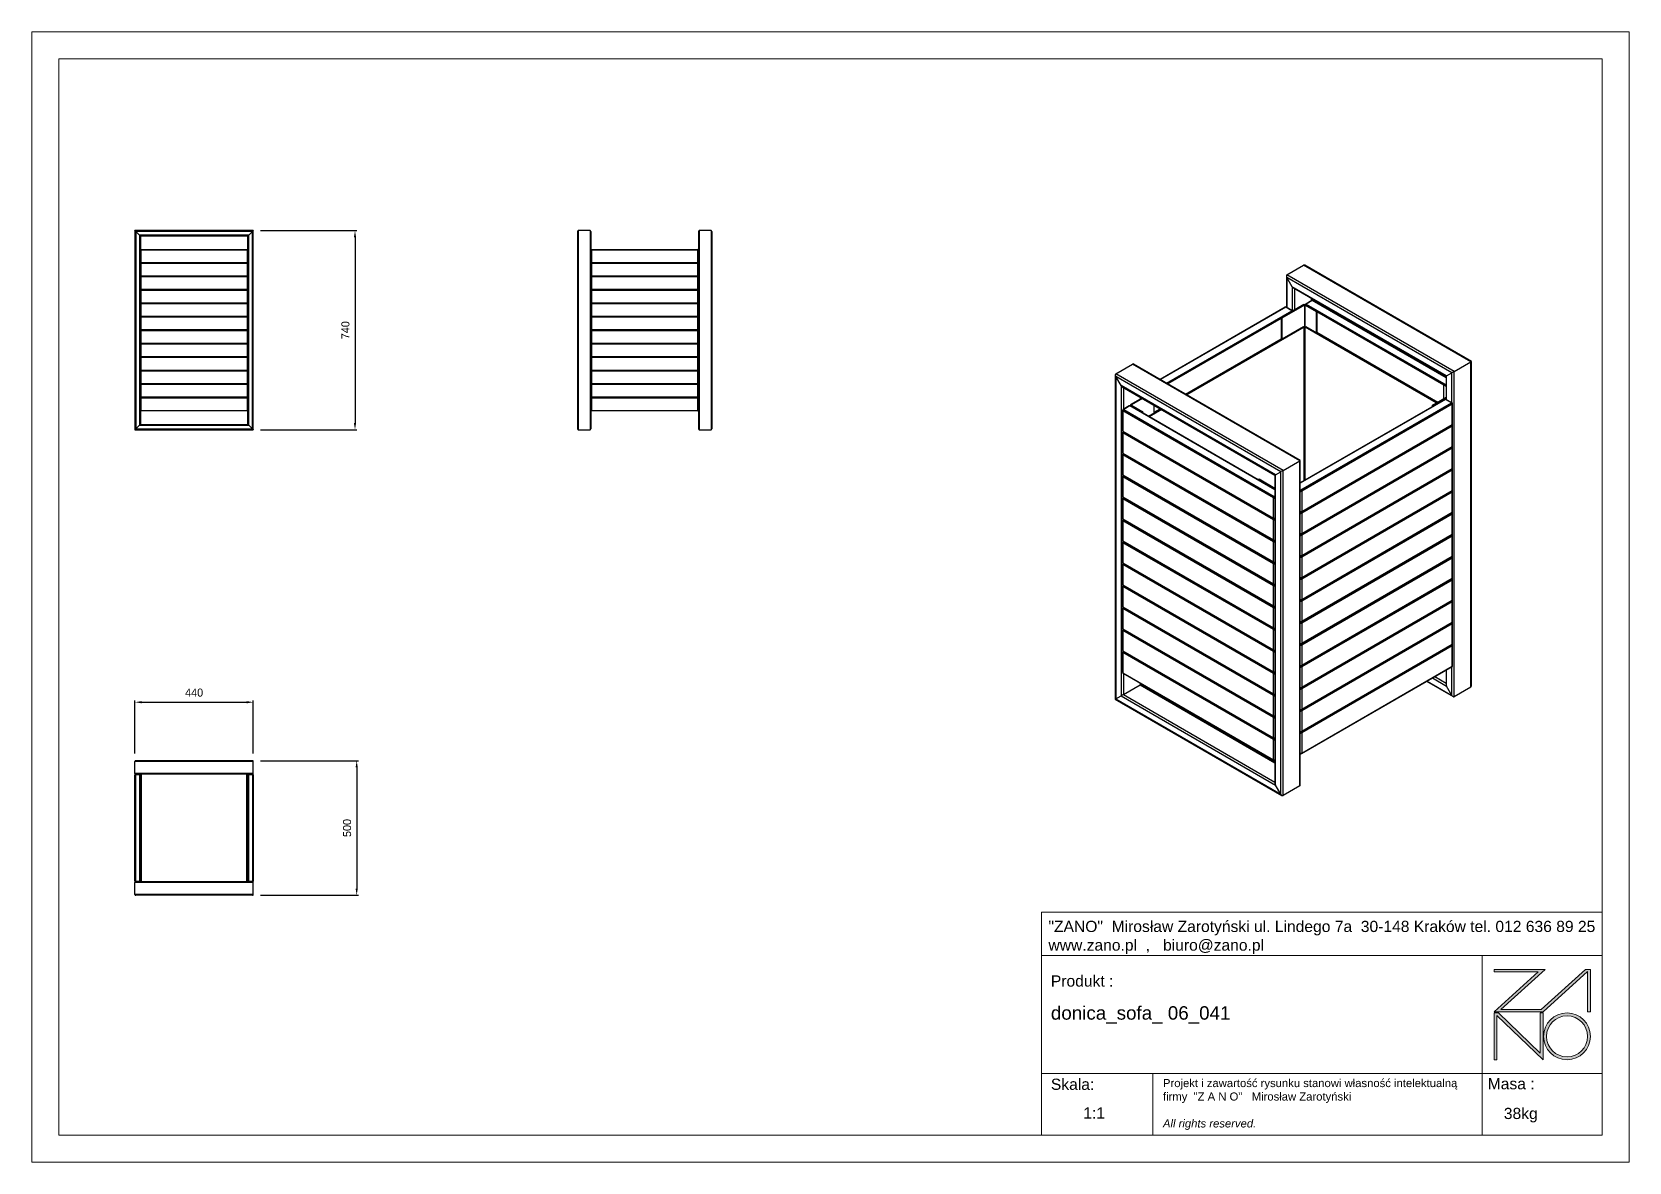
# Model space of a CAD drawing. Header units: millimetres. Extents: x -1540 to 4400, y -2095 to 2105.
import ezdxf

# ---------------------------------------------------------------- set-up
doc = ezdxf.new("R2010")
doc.units = ezdxf.units.MM
doc.header["$PDSIZE"] = -1
doc.layers.add('tabelka', color=155, linetype='Continuous')
doc.dimstyles.new('1-1', dxfattribs={"dimtxt": 30, "dimasz": 25, "dimexe": 6.25, "dimexo": 30, "dimgap": 20.625, "dimtad": 1, "dimdec": 1, "dimtxsty": 'Standard', "dimcen": 0, "dimclrd": 2, "dimclre": 2, "dimclrt": 2, "dimadec": 0, "dimazin": 0, "dimtfac": 1, "dimtdec": 1, "dimtmove": 0, "dimatfit": 3, "dimfxl": 0, "dimarcsym": 0})

msp = doc.modelspace()

# ---------------------------------------------------------------- blocks, each defined once
blk = doc.blocks.new('zano')
at = {"layer": 'Defpoints', "lineweight": 5}
for points in [[(6270.2, 3716.2), (6270.2, 3707.4), (6434.8, 3707.4), (6270.2, 3558.4), (6452.4, 3558.4), (6617.9, 3708.2), (6617.9, 3558.4), (6628.6, 3558.4), (6628.6, 3716.2), (6610.7, 3716.2), (6446.1, 3567.2), (6295.4, 3567.2), (6459.9, 3716.2), (6270.2, 3716.2), (6270.2, 3707.4)], [(6270.2, 3554.4), (6286.2, 3554.4), (6441.7, 3405.6), (6441.7, 3554.4), (6452.4, 3554.4), (6452.4, 3380.5), (6281, 3544.6), (6281, 3380.5), (6270.2, 3380.5)]]:
    blk.add_hatch(color=251, dxfattribs=at).paths.add_polyline_path(points)
h = blk.add_hatch(color=251, dxfattribs=at)
h.paths.add_polyline_path([(6454.7, 3467.4, 1), (6628.6, 3467.4, 1)])
h.paths.add_polyline_path([(6617.9, 3467.4, -1), (6465.4, 3467.4, -1)], flags=16)
at = {"layer": 'Defpoints', "color": 251, "lineweight": 5}
blk.add_lwpolyline([(6434.8, 3707.4), (6270.2, 3558.4), (6452.4, 3558.4), (6617.9, 3708.2), (6617.9, 3558.4), (6628.6, 3558.4), (6628.6, 3716.2), (6610.7, 3716.2), (6446.1, 3567.2), (6295.4, 3567.2), (6459.9, 3716.2), (6270.2, 3716.2), (6270.2, 3707.4), (6432.1, 3707.4)], dxfattribs=at)
for points in [[(6270.2, 3716.2), (6270.2, 3707.4), (6434.8, 3707.4), (6270.2, 3558.4), (6452.4, 3558.4), (6617.9, 3708.2), (6617.9, 3558.4), (6628.6, 3558.4), (6628.6, 3716.2), (6610.7, 3716.2), (6446.1, 3567.2), (6295.4, 3567.2), (6459.9, 3716.2), (6270.2, 3716.2), (6270.2, 3707.4)], [(6270.2, 3554.4), (6286.2, 3554.4), (6441.7, 3405.6), (6441.7, 3554.4), (6452.4, 3554.4), (6452.4, 3380.5), (6281, 3544.6), (6281, 3380.5), (6270.2, 3380.5)]]:
    blk.add_lwpolyline(points, close=True, dxfattribs=at)
for radius in [87, 76.3]:
    blk.add_circle((6541.7, 3467.4), radius, dxfattribs=at)
blk = doc.blocks.new('TABELA')
at = {"layer": 'tabelka', "lineweight": 5}
for p, q in [((4587.4, 3929.4), (6672.4, 3929.4)), ((4587.4, 3767.6), (4587.4, 3929.4)), ((4587.4, 3929.4), (6672.4, 3929.4)), ((6226.5, 3767.6), (6226.5, 3329)), ((4587.4, 3329), (6672.4, 3329)), ((5001.6, 3329), (5001.6, 3100.4)), ((6226.5, 3329), (6226.5, 3100.4))]:
    blk.add_line(p, q, dxfattribs=at)
blk.add_lwpolyline([(4587.4, 3767.6), (6672.4, 3767.6), (6672.4, 3100.4), (4587.4, 3100.4)], close=True, dxfattribs=at)
blk.add_blockref('zano', (0, 0))
at = {"layer": 'tabelka', "lineweight": 5, "attachment_point": 1}
for s, insert, char_height, width in [('{\\fArial|b0|i0|c238|p34;"ZANO"  Mirosław Zarotyński ul. Lindego 7a  30-148 Kraków tel. 012 636 89 25\\Pwww.zano.pl  ,   biuro@zano.pl}', (4613, 3896.9), 41.595, 2040.38), ('{\\fArial|b0|i0|c238|p34;Produkt : }', (4622, 3694.1), 41.595, 265.273), ('{\\fArial|b0|i0|c238|p34;donica_sofa_ 06_041}', (4622, 3579.5), 50, 927.675), ('{\\fArial|b0|i0|c238|p34;Skala: }', (4622, 3310.3), 41.595, 191.675), ('{\\fArial|b0|i0|c238|p34;Masa :}', (6246.7, 3312.2), 41.595, 200.457), ('{\\fArial|b0|i0|c238|p34;1:1}', (4742.5, 3203.5), 41.595, 42.482), ('{\\fArial|b0|i0|c238|p34;38kg}', (6306.7, 3201.8), 41.595, 42.482)]:
    blk.add_mtext(s, dxfattribs=dict(at, insert=insert, char_height=char_height, width=width))
at = {"layer": 'tabelka', "color": 1, "lineweight": 5, "insert": (5038.9, 3308.9), "char_height": 30, "width": 1186.12, "attachment_point": 1}
blk.add_mtext('{\\fArial|b0|i0|c0|p34;Projekt i zawartość rysunku stanowi własność intelektualną firmy \\fArial|b0|i0|c238|p34; "Z A N O"   Mirosław Zarotyński\\fArial|b0|i1|c238|p34;\\P\\PAll rights reserved.}', dxfattribs=at)
blk = doc.blocks.new('izometria')
for p, q in [((853.3, 1159.8), (853.3, 1101.7)), ((854.2, 1161.8), (885.3, 1179.7)), ((1165.3, 982.2), (854.2, 1161.8)), ((1196.4, 1000.1), (885.3, 1179.7)), ((1197.3, 1000.6), (887.4, 1179.5)), ((1161.1, 979.7), (854.2, 1156.9)), ((864.1, 1139.7), (854.2, 1156.9)), ((854.2, 1156.9), (854.2, 1101.2)), ((1151.2, 974), (864.1, 1139.7)), ((864.1, 1139.7), (864.1, 1095.5)), ((866.2, 1137.5), (1150.3, 973.5)), ((868.3, 1136.3), (868.3, 1096.5)), ((851, 1101.9), (618.3, 967.5)), ((852, 1101.8), (618.9, 967.2)), ((885.5, 1106.4), (843.6, 1082.2)), ((886.9, 1105.6), (845, 1081.4)), ((863.4, 1095.2), (852, 1101.8)), ((864.4, 1095.3), (853, 1101.9)), ((886.9, 1105.6), (885.5, 1106.4)), ((886.9, 1105.6), (886.9, 779.7)), ((887.9, 1105.6), (889.3, 1106.4)), ((887.9, 1105.6), (908.6, 1093.6)), ((887.9, 780.3), (887.9, 1105.6)), ((900.5, 1114.1), (889.2, 1107.6)), ((889.3, 1106.4), (910, 1094.4)), ((901.5, 1114), (890.2, 1107.5)), ((890.2, 1107.5), (1150.3, 957.4)), ((899.4, 1118.3), (899.4, 1113.5)), ((900.3, 1114), (900.3, 1117.8)), ((1150.3, 970.4), (901.5, 1114)), ((1150.3, 971.1), (902.5, 1114.1)), ((630.2, 960.6), (863.4, 1095.2)), ((843.6, 1080.5), (633, 959)), ((843.6, 1082.2), (845, 1081.4)), ((843.6, 1082.2), (843.6, 1040.9)), ((845, 1081.4), (845, 1041.8)), ((910, 1094.4), (908.6, 1093.6)), ((908.6, 1093.6), (908.6, 1054)), ((910, 1094.4), (910, 1053.2)), ((1146.2, 956.5), (910, 1092.8)), ((665.6, 940.2), (843.6, 1043)), ((666.1, 939.9), (843.6, 1042.3)), ((885.3, 1065.1), (667.3, 939.2)), ((886.4, 1064.5), (668.4, 938.6)), ((886.4, 1064.5), (885.3, 1065.1)), ((886.4, 779.4), (886.4, 1064.5)), ((888.4, 1064.5), (889.5, 1065.1)), ((1132.1, 923.8), (888.4, 1064.5)), ((888.4, 780.5), (888.4, 1064.5)), ((1133.1, 924.4), (889.5, 1065.1)), ((910, 1055.2), (1134.9, 925.4)), ((910, 1054.6), (1134.3, 925.1)), ((536, 978.1), (567.1, 996.1)), ((878.2, 816.4), (567.1, 996.1)), ((879.1, 817), (569.2, 995.8)), ((1165.3, 982.2), (1196.4, 1000.1)), ((1165.3, 377.9), (1165.3, 982.2)), ((1196.4, 395.9), (1196.4, 1000.1)), ((1197.3, 397.8), (1197.3, 1000.6)), ((535.1, 976.2), (535.1, 373.3)), ((847.1, 798.5), (536, 978.1)), ((842.9, 796), (536, 973.2)), ((545.9, 956.1), (536, 973.2)), ((536, 973.2), (536, 373.9)), ((833, 790.3), (545.9, 956.1)), ((545.9, 956.1), (545.9, 379.6)), ((548, 953.8), (832.1, 789.8)), ((550.1, 952.6), (550.1, 911.8)), ((1146.2, 956.5), (1147.6, 957.3)), ((1150.3, 954.1), (1146.2, 956.5)), ((1146.2, 932), (1146.2, 956.5)), ((1150.3, 955.7), (1147.6, 957.3)), ((1150.3, 973.5), (1150.3, 930.3)), ((1151.2, 974), (1161.1, 979.7)), ((1151.2, 929.8), (1151.2, 974)), ((1161.1, 924.1), (1161.1, 979.7)), ((584.6, 932.7), (564.1, 920.8)), ((565.5, 920), (564.1, 920.8)), ((586, 931.9), (565.5, 920)), ((581.2, 934.6), (581.2, 930.7)), ((582.1, 931.2), (582.1, 934.1)), ((1148, 930.4), (879.1, 775.2)), ((1149, 930.3), (879.1, 774.5)), ((880.3, 762.1), (1160.3, 923.8)), ((1161.8, 921.3), (881.7, 759.7)), ((1125, 919.7), (1150.3, 934.3)), ((1126.4, 918.9), (1150.3, 932.7)), ((1160.3, 923.8), (1149, 930.3)), ((1161.3, 923.9), (1150, 930.4)), ((1161.8, 883.8), (1161.8, 921.3)), ((1162.3, 884.6), (1162.3, 922.2)), ((548.8, 909.9), (548.8, 872.4)), ((829.4, 747.5), (549.4, 909.1)), ((549.4, 909.1), (549.4, 871.5)), ((561.1, 918.2), (549.8, 911.6)), ((562.1, 918.1), (550.8, 911.5)), ((550.8, 911.5), (830.8, 749.9)), ((832.1, 762.2), (562.1, 918.1)), ((832.1, 762.9), (563.1, 918.2)), ((563.3, 919.7), (563.3, 918.1)), ((565.5, 919.4), (564.1, 918.6)), ((564.1, 918.6), (584.8, 906.7)), ((564.1, 918.6), (564.1, 917.6)), ((565.5, 919.4), (565.5, 920)), ((565.5, 919.4), (586.2, 907.5)), ((586.2, 907.5), (584.8, 906.7)), ((584.8, 905.7), (584.8, 906.7)), ((586.2, 904.9), (586.2, 907.5)), ((620.3, 912.1), (597, 898.6)), ((621.4, 911.5), (598.1, 898)), ((607.4, 904.6), (607.4, 919.5)), ((607.4, 906.6), (618.5, 913.1)), ((607.4, 906), (619.1, 912.7)), ((1126.4, 918.9), (1125, 919.7)), ((1125, 917.1), (1125, 919.7)), ((1126.4, 917.9), (1126.4, 918.9)), ((548.8, 869.1), (548.8, 831.5)), ((549.4, 871.5), (829.4, 709.9)), ((829.4, 706.6), (549.4, 868.3)), ((549.4, 868.3), (549.4, 830.7)), ((549.8, 870.6), (829.8, 709)), ((881.3, 721.2), (1161.3, 882.9)), ((881.7, 722.1), (1161.8, 883.8)), ((1161.8, 880.5), (881.7, 718.9)), ((1161.8, 843), (1161.8, 880.5)), ((1162.3, 843.8), (1162.3, 881.3)), ((881.3, 680.4), (1161.3, 842)), ((881.7, 681.3), (1161.8, 843)), ((1161.8, 839.7), (881.7, 678)), ((1161.8, 802.1), (1161.8, 839.7)), ((1162.3, 802.9), (1162.3, 840.5)), ((548.8, 828.3), (548.8, 790.7)), ((549.4, 830.7), (829.4, 669.1)), ((829.4, 665.8), (549.4, 827.4)), ((549.4, 827.4), (549.4, 789.9)), ((549.8, 829.8), (829.8, 668.1)), ((847.1, 798.5), (878.2, 816.4)), ((878.2, 212.2), (878.2, 816.4)), ((879.1, 214.1), (879.1, 817)), ((881.7, 640.5), (1161.8, 802.1)), ((548.8, 787.4), (548.8, 749.9)), ((549.4, 789.9), (829.4, 628.2)), ((829.4, 625), (549.4, 786.6)), ((549.4, 786.6), (549.4, 749.1)), ((549.8, 789), (829.8, 627.3)), ((801.1, 781.7), (802.5, 782.6)), ((801.1, 781.7), (832.1, 763.9)), ((801.1, 780.8), (801.1, 781.7)), ((802.5, 782.6), (832.1, 765.5)), ((832.1, 789.8), (832.1, 216.8)), ((833, 790.3), (842.9, 796)), ((833, 213.8), (833, 790.3)), ((842.9, 196.7), (842.9, 796)), ((847.1, 194.2), (847.1, 798.5)), ((881.3, 639.6), (1161.3, 801.2)), ((1161.8, 798.9), (881.7, 637.2)), ((1161.8, 761.3), (1161.8, 798.9)), ((1162.3, 762.1), (1162.3, 799.7)), ((548.8, 746.6), (548.8, 709)), ((549.4, 749.1), (829.4, 587.4)), ((829.4, 584.1), (549.4, 745.8)), ((549.4, 745.8), (549.4, 708.2)), ((549.8, 748.1), (829.8, 586.5)), ((829.4, 709.9), (829.4, 747.5)), ((830.8, 749.9), (832.1, 750.6)), ((879.1, 762.9), (880.3, 762.1)), ((881.3, 598.7), (1161.3, 760.4)), ((881.7, 599.7), (1161.8, 761.3)), ((881.7, 759.7), (881.7, 722.1)), ((1161.8, 758), (881.7, 596.4)), ((1161.8, 720.5), (1161.8, 758)), ((1162.3, 721.3), (1162.3, 758.9)), ((879.1, 721.4), (879.3, 721.2)), ((881.3, 557.9), (1161.3, 719.6)), ((881.7, 558.8), (1161.8, 720.5)), ((881.7, 718.9), (881.7, 681.3)), ((1161.8, 717.2), (881.7, 555.6)), ((1161.8, 679.7), (1161.8, 717.2)), ((1162.3, 680.5), (1162.3, 718)), ((548.8, 705.8), (548.8, 668.2)), ((549.4, 708.2), (829.4, 546.6)), ((829.4, 543.3), (549.4, 705)), ((549.4, 705), (549.4, 667.4)), ((549.8, 707.3), (829.8, 545.7)), ((829.4, 669.1), (829.4, 706.6)), ((831.8, 709), (832.1, 709.1)), ((548.8, 665), (548.8, 627.4)), ((549.4, 667.4), (829.4, 505.8)), ((829.4, 502.5), (549.4, 664.1)), ((549.4, 664.1), (549.4, 626.6)), ((549.8, 666.5), (829.8, 504.8)), ((829.4, 628.2), (829.4, 665.8)), ((831.8, 668.1), (832.1, 668.3)), ((879.1, 680.5), (879.3, 680.4)), ((881.3, 517.1), (1161.3, 678.7)), ((881.7, 518), (1161.8, 679.7)), ((881.7, 678), (881.7, 640.5)), ((1161.8, 676.4), (881.7, 514.7)), ((1161.8, 638.8), (1161.8, 676.4)), ((1162.3, 639.6), (1162.3, 677.2)), ((548.8, 624.1), (548.8, 586.6)), ((549.4, 626.6), (829.4, 464.9)), ((549.8, 625.7), (829.8, 464)), ((829.4, 587.4), (829.4, 625)), ((831.8, 627.3), (832.1, 627.5)), ((879.1, 639.7), (879.3, 639.6)), ((881.3, 476.3), (1161.3, 637.9)), ((881.7, 477.2), (1161.8, 638.8)), ((881.7, 637.2), (881.7, 599.7)), ((1161.8, 635.6), (881.7, 473.9)), ((1161.8, 598), (1161.8, 635.6)), ((1162.3, 598.8), (1162.3, 636.4)), ((829.4, 461.7), (549.4, 623.3)), ((549.4, 623.3), (549.4, 585.7)), ((879.1, 598.9), (879.3, 598.7)), ((881.3, 435.4), (1161.3, 597.1)), ((881.7, 436.3), (1161.8, 598)), ((881.7, 596.4), (881.7, 558.8)), ((1161.8, 594.7), (881.7, 433.1)), ((1161.8, 557.2), (1161.8, 594.7)), ((1162.3, 558), (1162.3, 595.5)), ((548.8, 583.3), (548.8, 545.7)), ((549.4, 585.7), (829.4, 424.1)), ((829.4, 420.8), (549.4, 582.5)), ((549.4, 582.5), (549.4, 544.9)), ((549.8, 584.8), (829.8, 423.2)), ((829.4, 546.6), (829.4, 584.1)), ((831.8, 586.5), (832.1, 586.6)), ((548.8, 542.5), (548.8, 504.9)), ((549.4, 544.9), (829.4, 383.3)), ((829.4, 380), (549.4, 541.7)), ((549.4, 541.7), (549.4, 504.1)), ((549.8, 544), (829.8, 382.4)), ((829.4, 505.8), (829.4, 543.3)), ((831.8, 545.7), (832.1, 545.8)), ((879.1, 558.1), (879.3, 557.9)), ((881.3, 394.6), (1161.3, 556.3)), ((881.7, 395.5), (1161.8, 557.2)), ((881.7, 555.6), (881.7, 518)), ((1161.8, 553.9), (881.7, 392.3)), ((1161.8, 516.3), (1161.8, 553.9)), ((1162.3, 517.2), (1162.3, 554.7)), ((831.8, 504.8), (832.1, 505)), ((879.1, 517.2), (879.3, 517.1)), ((881.3, 353.8), (1161.3, 515.4)), ((881.7, 354.7), (1161.8, 516.3)), ((881.7, 514.7), (881.7, 477.2)), ((1161.8, 513.1), (881.7, 351.4)), ((1161.8, 475.5), (1161.8, 513.1)), ((1162.3, 476.3), (1162.3, 513.9)), ((548.8, 501.6), (548.8, 464.1)), ((549.4, 504.1), (829.4, 342.4)), ((829.4, 339.2), (549.4, 500.8)), ((549.4, 500.8), (549.4, 463.3)), ((549.8, 503.2), (829.8, 341.5)), ((829.4, 464.9), (829.4, 502.5)), ((879.1, 476.4), (879.3, 476.3)), ((881.7, 313.9), (1161.8, 475.5)), ((548.8, 460.8), (548.8, 423.3)), ((549.4, 463.3), (829.4, 301.6)), ((829.4, 298.4), (549.4, 460)), ((549.4, 460), (549.4, 422.4)), ((549.8, 462.4), (829.8, 300.7)), ((829.4, 424.1), (829.4, 461.7)), ((831.8, 464), (832.1, 464.2)), ((881.3, 313), (1161.3, 474.6)), ((881.7, 473.9), (881.7, 436.3)), ((1161.8, 472.2), (881.7, 310.6)), ((1161.8, 434.7), (1161.8, 472.2)), ((1162.3, 435.5), (1162.3, 473.1)), ((549.4, 422.4), (829.4, 260.8)), ((549.8, 421.5), (829.8, 259.9)), ((550.1, 421.4), (550.1, 382)), ((829.4, 383.3), (829.4, 420.8)), ((831.8, 423.2), (832.1, 423.3)), ((879.1, 435.6), (879.3, 435.4)), ((881.3, 272.1), (1161.3, 433.8)), ((881.7, 273), (1161.8, 434.7)), ((881.7, 433.1), (881.7, 395.5)), ((1150.3, 427.4), (1150.3, 400.5)), ((1151.2, 397.5), (1151.2, 427.9)), ((1161.1, 380.4), (1161.1, 433.6)), ((550.1, 382), (581.2, 400)), ((581.2, 403.4), (581.2, 400)), ((581.2, 400), (832.1, 255.2)), ((582.1, 400.5), (582.1, 402.9)), ((832.1, 256.2), (582.1, 400.5)), ((879.1, 394.7), (879.3, 394.6)), ((881.7, 392.3), (881.7, 354.7)), ((1114.1, 406.5), (1163.2, 378.1)), ((1115, 407), (1161.1, 380.4)), ((1124.9, 412.7), (1151.2, 397.5)), ((1129.1, 415.2), (1150.3, 402.9)), ((1161.1, 380.4), (1151.2, 397.5)), ((1196.4, 395.9), (1165.3, 377.9)), ((535.1, 373.3), (845, 194.5)), ((536, 373.9), (545.9, 379.6)), ((536, 373.9), (842.9, 196.7)), ((545.9, 379.6), (833, 213.8)), ((550.1, 382), (832.1, 219.2)), ((829.4, 342.4), (829.4, 380)), ((831.8, 382.4), (832.1, 382.5)), ((829.4, 301.6), (829.4, 339.2)), ((831.8, 341.5), (832.1, 341.7)), ((879.1, 353.9), (879.3, 353.8)), ((881.7, 351.4), (881.7, 313.9)), ((829.4, 260.8), (829.4, 298.4)), ((831.8, 300.7), (832.1, 300.8)), ((879.1, 313.1), (879.3, 313)), ((881.7, 310.6), (881.7, 273)), ((879.1, 272.3), (879.3, 272.1)), ((831.8, 259.9), (832.1, 260)), ((842.9, 196.7), (833, 213.8)), ((878.2, 212.2), (847.1, 194.2))]:
    blk.add_line(p, q)
at = {"flags": 128}
for points in [[(584.3, 932.5), (584.1, 932.9), (584, 933)], [(879.1, 721.5), (879.2, 721.4), (879.3, 721.2), (879.3, 721.2)], [(879.1, 680.6), (879.2, 680.5), (879.3, 680.4), (879.3, 680.4)], [(879.1, 639.8), (879.2, 639.7), (879.3, 639.6), (879.3, 639.6)], [(879.1, 599), (879.2, 598.9), (879.3, 598.7), (879.3, 598.7)], [(879.1, 558.1), (879.2, 558.1), (879.3, 557.9), (879.3, 557.9)], [(879.1, 517.3), (879.2, 517.2), (879.3, 517.1), (879.3, 517.1)], [(879.1, 476.5), (879.2, 476.4), (879.3, 476.3), (879.3, 476.3)], [(879.1, 435.7), (879.2, 435.6), (879.3, 435.4), (879.3, 435.4)], [(879.1, 394.8), (879.2, 394.8), (879.3, 394.6), (879.3, 394.6)], [(879.1, 354), (879.2, 353.9), (879.3, 353.8), (879.3, 353.8)], [(879.1, 313.2), (879.2, 313.1), (879.3, 313), (879.3, 313)], [(879.1, 272.4), (879.2, 272.3), (879.3, 272.1), (879.3, 272.1)]]:
    blk.add_lwpolyline(points, dxfattribs=at)
for centre, radius, start, end in [((852, 1100.1), 2, 60.0027, 119.9973), ((851.5, 1101), 1.01, 54.3846, 114.305), ((852.6, 1101), 1.01, 65.6947, 125.6154), ((887.4, 1102.6), 4.21, 62.6097, 117.3903), ((887.4, 1104.5), 1.13, 62.61, 117.3903), ((890.2, 1105.9), 2, 119.9973, 154.4118), ((889.6, 1106.7), 1.01, 54.3853, 114.3043), ((891.8, 1105), 2.91, 122.0631, 151.0883), ((901.5, 1112.4), 2, 60.0027, 119.9973), ((901, 1113.2), 1.01, 54.3853, 114.3043), ((902.1, 1113.2), 1.01, 65.695, 125.6151), ((863.9, 1094.4), 1.01, 65.6947, 125.6154), ((861.8, 1092.8), 2.89, 28.8567, 58.0446), ((863.4, 1093.6), 2, 30.0039, 60.0027), ((564.5, 919.7), 1.19, 110.7824, 249.2187), ((585.1, 931), 3.16, 126.7371, 160.371), ((1149, 928.7), 2, 60.0027, 119.9973), ((1148.4, 929.5), 1.01, 54.3846, 114.305), ((1149.6, 929.5), 1.01, 65.6947, 125.6154), ((1160.9, 923), 1.01, 65.6947, 125.6154), ((1158.7, 921.2), 3.07, 2.606, 57.394), ((1160.3, 922.2), 2, 0, 60.0027), ((1161.3, 922.3), 1.01, 294.3757, 354.3033), ((550.8, 909.9), 2, 119.9973, 180), ((549.8, 910), 1.01, 185.6941, 245.6251), ((552.5, 909), 3.07, 122.6055, 177.394), ((550.2, 910.7), 1.01, 54.3853, 114.3043), ((562.1, 916.4), 2, 60.0027, 119.9973), ((561.5, 917.3), 1.01, 54.3853, 114.3043), ((562.7, 917.3), 1.01, 65.6963, 125.6146), ((565.6, 919.7), 0.322, 110.787, 249.213), ((550.8, 872.4), 2, 180, 240.0027), ((549.8, 872.5), 1.01, 185.6941, 245.6251), ((550.8, 869.1), 2, 125.26, 180), ((549.8, 869.2), 1.01, 185.6941, 245.6251), ((550.3, 871.4), 0.944, 172.1857, 236.5032), ((552.6, 868.1), 3.15, 135.0132, 176.9229), ((1158.7, 880.4), 3.1, 2.6951, 45.3678), ((1160.3, 884.6), 2, 299.9973, 0), ((1160.9, 883.6), 0.918, 302.453, 8.8594), ((1160.3, 881.3), 2, 0, 54.74), ((1161.3, 884.7), 1.01, 294.3757, 354.3033), ((1161.3, 881.4), 1.01, 294.3757, 354.3033), ((1158.7, 839.5), 3.1, 2.6952, 45.3677), ((1160.3, 843.8), 2, 299.9973, 0), ((1160.8, 842.8), 0.959, 304.0586, 7.2539), ((1160.3, 840.5), 2, 0, 54.74), ((1161.3, 843.9), 1.01, 294.3757, 354.3033), ((1161.3, 840.6), 1.01, 294.3757, 354.3033), ((550.8, 831.5), 2, 180, 240.0027), ((549.8, 831.6), 1.01, 185.6941, 245.6251), ((550.8, 828.3), 2, 125.26, 180), ((549.8, 828.4), 1.01, 185.6941, 245.6251), ((550.4, 830.6), 0.986, 173.7029, 234.986), ((552.6, 827.3), 3.15, 135.0132, 176.9229), ((1160.3, 802.9), 2, 299.9973, 0), ((1160.8, 802), 0.959, 304.0584, 7.254), ((1161.3, 803), 1.01, 294.3757, 354.3033), ((550.8, 790.7), 2, 180, 240.0027), ((549.8, 790.8), 1.01, 185.6941, 245.6251), ((550.8, 787.4), 2, 125.26, 180), ((549.8, 787.5), 1.01, 185.6941, 245.6251), ((550.4, 789.8), 0.986, 173.7028, 234.9862), ((552.6, 786.4), 3.15, 135.0146, 176.9216), ((1158.7, 798.7), 3.1, 2.6952, 45.3675), ((1160.3, 799.7), 2, 0, 54.74), ((1161.3, 799.8), 1.01, 294.3757, 354.3033), ((550.8, 749.9), 2, 180, 240.0027), ((549.8, 750), 1.01, 185.6941, 245.6251), ((550.8, 746.6), 2, 125.26, 180), ((549.8, 746.7), 1.01, 185.6941, 245.6251), ((550.4, 748.9), 0.964, 172.9287, 235.7603), ((552.6, 745.6), 3.15, 135.0146, 176.9216), ((832.5, 747.3), 3.07, 122.6055, 177.394), ((830.8, 750.2), 3.11, 242.8272, 293.367), ((829.2, 747.3), 3.08, 19.3757, 57.3181), ((882, 759.6), 3.08, 122.6825, 160.6241), ((880.3, 762.5), 3.11, 246.6314, 297.1734), ((878.7, 759.6), 3.07, 2.606, 57.394), ((1158.7, 757.9), 3.1, 2.6952, 45.3675), ((1160.3, 762.1), 2, 299.9973, 0), ((1160.8, 761.2), 0.937, 303.2396, 8.0729), ((1160.3, 758.9), 2, 0, 54.74), ((1161.3, 762.2), 1.01, 294.3757, 354.3033), ((1161.3, 759), 1.01, 294.3757, 354.3033), ((880.3, 724.9), 3.11, 246.6314, 297.1734), ((882.2, 718.6), 3.32, 133.8284, 159.8008), ((880.3, 721.6), 3.11, 246.6314, 297.1734), ((880.3, 723), 2, 240.0027, 299.9973), ((878.6, 718.7), 3.1, 2.6828, 47.1583), ((880.8, 722), 0.918, 302.453, 8.8594), ((1158.7, 717.1), 3.1, 2.6952, 45.3676), ((1160.3, 721.3), 2, 299.9973, 0), ((1160.8, 720.4), 0.948, 303.6447, 7.6678), ((1160.3, 718), 2, 0, 54.74), ((1161.3, 721.4), 1.01, 294.3757, 354.3033), ((1161.3, 718.1), 1.01, 294.3757, 354.3033), ((550.8, 709), 2, 180, 240.0027), ((549.8, 709.1), 1.01, 185.6941, 245.6251), ((550.8, 705.8), 2, 125.26, 180), ((549.8, 705.9), 1.01, 185.6941, 245.6251), ((550.4, 708.1), 0.975, 173.3117, 235.3772), ((552.6, 704.8), 3.15, 135.0142, 176.9219), ((830.8, 712.7), 3.11, 242.8272, 293.367), ((830.4, 709.8), 0.944, 172.1857, 236.5032), ((832.6, 706.5), 3.15, 133.2043, 176.9537), ((830.8, 709.4), 3.11, 242.8272, 293.367), ((830.8, 710.7), 2, 240.0027, 299.9973), ((829, 706.4), 3.31, 20.1415, 46.2301), ((831.5, 709.6), 0.71, 300.3129, 327.8563), ((550.8, 668.2), 2, 180, 240.0027), ((549.8, 668.3), 1.01, 185.6941, 245.6251), ((550.8, 665), 2, 125.26, 180), ((549.8, 665.1), 1.01, 185.6941, 245.6251), ((550.4, 667.3), 0.969, 173.1192, 235.5698), ((552.6, 664), 3.15, 135.0139, 176.9223), ((830.8, 671.8), 3.11, 242.8272, 293.367), ((830.4, 669), 0.986, 173.7029, 234.986), ((832.6, 665.6), 3.15, 133.2043, 176.9537), ((830.8, 668.6), 3.11, 242.8272, 293.367), ((830.8, 669.9), 2, 240.0027, 299.9973), ((829, 665.5), 3.31, 20.1415, 46.2301), ((831.3, 669), 1.01, 304.4454, 323.7267), ((880.3, 684.1), 3.11, 246.6314, 297.1734), ((882.2, 677.8), 3.32, 133.8284, 159.8008), ((880.3, 680.8), 3.11, 246.6314, 297.1734), ((880.3, 682.1), 2, 240.0027, 299.9973), ((878.6, 677.9), 3.1, 2.6829, 47.1582), ((880.8, 681.2), 0.959, 304.0586, 7.2539), ((1158.7, 676.2), 3.1, 2.6952, 45.3676), ((1160.3, 680.5), 2, 299.9973, 0), ((1160.8, 679.5), 0.943, 303.441, 7.8714), ((1160.3, 677.2), 2, 0, 54.74), ((1161.3, 680.6), 1.01, 294.3757, 354.3033), ((1161.3, 677.3), 1.01, 294.3757, 354.3033), ((550.8, 627.4), 2, 180, 240.0027), ((549.8, 627.5), 1.01, 185.6941, 245.6251), ((550.8, 624.1), 2, 125.26, 180), ((549.8, 624.2), 1.01, 185.6941, 245.6251), ((550.4, 626.5), 0.964, 172.9287, 235.7603), ((552.6, 623.1), 3.15, 135.0132, 176.9229), ((830.8, 631), 3.11, 242.8272, 293.367), ((830.4, 628.1), 0.986, 173.7028, 234.9862), ((832.6, 624.8), 3.15, 133.2049, 176.9532), ((830.8, 627.7), 3.11, 242.8272, 293.367), ((830.8, 629.1), 2, 240.0027, 299.9973), ((829, 624.7), 3.31, 20.1422, 46.2294), ((831.3, 628.2), 1.01, 304.4454, 323.7267), ((880.3, 643.3), 3.11, 246.6314, 297.1734), ((882.2, 636.9), 3.32, 133.8289, 159.8003), ((880.3, 640), 3.11, 246.6314, 297.1734), ((880.3, 641.3), 2, 240.0027, 299.9973), ((878.6, 637.1), 3.1, 2.6828, 47.158), ((880.8, 640.4), 0.959, 304.0584, 7.254), ((1158.7, 635.4), 3.1, 2.695, 45.3678), ((1160.3, 639.6), 2, 299.9973, 0), ((1160.8, 638.7), 0.937, 303.2396, 8.0729), ((1160.3, 636.4), 2, 0, 54.74), ((1161.3, 639.7), 1.01, 294.3757, 354.3033), ((1161.3, 636.5), 1.01, 294.3757, 354.3033), ((880.3, 602.4), 3.11, 246.6314, 297.1734), ((882.2, 596.1), 3.32, 133.8279, 159.8013), ((880.3, 599.2), 3.11, 246.6314, 297.1734), ((880.3, 600.5), 2, 240.0027, 299.9973), ((878.6, 596.2), 3.1, 2.6827, 47.1583), ((880.8, 599.5), 0.937, 303.2396, 8.0729), ((1158.7, 594.6), 3.1, 2.6952, 45.3677), ((1160.3, 598.8), 2, 299.9973, 0), ((1160.8, 597.9), 0.959, 304.0586, 7.2539), ((1160.3, 595.5), 2, 0, 54.74), ((1161.3, 598.9), 1.01, 294.3757, 354.3033), ((1161.3, 595.6), 1.01, 294.3757, 354.3033), ((550.8, 586.6), 2, 180, 240.0027), ((549.8, 586.7), 1.01, 185.6941, 245.6251), ((550.8, 583.3), 2, 125.26, 180), ((549.8, 583.4), 1.01, 185.6941, 245.6251), ((550.4, 585.6), 0.986, 173.7029, 234.986), ((552.6, 582.3), 3.15, 135.0132, 176.9229), ((830.8, 590.2), 3.11, 242.8272, 293.367), ((830.4, 587.3), 0.964, 172.9287, 235.7603), ((832.6, 584), 3.15, 133.2042, 176.9538), ((830.8, 586.9), 3.11, 242.8272, 293.367), ((830.8, 588.2), 2, 240.0027, 299.9973), ((829, 583.9), 3.31, 20.1412, 46.2304), ((831.4, 587.2), 0.819, 302.177, 325.9951), ((550.8, 545.7), 2, 180, 240.0027), ((549.8, 545.8), 1.01, 185.6941, 245.6251), ((550.8, 542.5), 2, 125.26, 180), ((549.8, 542.6), 1.01, 185.6941, 245.6251), ((550.4, 544.8), 0.986, 173.7026, 234.9863), ((552.6, 541.5), 3.15, 135.0133, 176.923), ((830.8, 549.4), 3.11, 242.8272, 293.367), ((830.4, 546.5), 0.975, 173.3117, 235.3772), ((832.6, 543.1), 3.15, 133.2044, 176.9536), ((830.8, 546.1), 3.11, 242.8272, 293.367), ((830.8, 547.4), 2, 240.0027, 299.9973), ((829, 543.1), 3.31, 20.1416, 46.2301), ((831.3, 546.4), 0.899, 303.2533, 324.9185), ((880.3, 561.6), 3.11, 246.6314, 297.1734), ((882.2, 555.3), 3.32, 133.8283, 159.8009), ((880.3, 558.3), 3.11, 246.6314, 297.1734), ((880.3, 559.6), 2, 240.0027, 299.9973), ((878.6, 555.4), 3.1, 2.6828, 47.1582), ((880.8, 558.7), 0.948, 303.6447, 7.6678), ((1158.7, 553.8), 3.1, 2.6953, 45.3673), ((1160.3, 558), 2, 299.9973, 0), ((1160.8, 557), 0.959, 304.0582, 7.2542), ((1160.3, 554.7), 2, 0, 54.74), ((1161.3, 558.1), 1.01, 294.3757, 354.3033), ((1161.3, 554.8), 1.01, 294.3757, 354.3033), ((550.8, 504.9), 2, 180, 240.0027), ((549.8, 505), 1.01, 185.6941, 245.6251), ((830.8, 508.5), 3.11, 242.8272, 293.367), ((830.4, 505.6), 0.969, 173.1192, 235.5698), ((831.4, 505.6), 0.856, 302.7017, 325.4697), ((880.3, 520.8), 3.11, 246.6314, 297.1734), ((882.2, 514.5), 3.32, 133.8283, 159.8009), ((880.3, 517.5), 3.11, 246.6314, 297.1734), ((880.3, 518.8), 2, 240.0027, 299.9973), ((878.6, 514.6), 3.1, 2.6828, 47.1582), ((880.8, 517.9), 0.943, 303.441, 7.8714), ((1158.7, 512.9), 3.1, 2.6953, 45.3673), ((1160.3, 517.2), 2, 299.9973, 360), ((1160.9, 516.2), 0.918, 302.453, 8.8594), ((1160.3, 513.9), 2, 0, 54.74), ((1161.3, 517.3), 1.01, 294.3757, 354.3033), ((1161.3, 514), 1.01, 294.3757, 354.3033), ((550.8, 501.6), 2, 125.26, 180), ((549.8, 501.7), 1.01, 185.6941, 245.6251), ((550.3, 504), 0.944, 172.1857, 236.5032), ((552.6, 500.7), 3.15, 135.0159, 176.9204), ((832.6, 502.3), 3.15, 133.2044, 176.9536), ((830.8, 505.3), 3.11, 242.8272, 293.367), ((830.8, 506.6), 2, 240.0027, 299.9973), ((829, 502.2), 3.31, 20.1416, 46.2301), ((880.3, 479.9), 3.11, 246.6314, 297.1734), ((882.2, 473.6), 3.32, 133.8281, 159.8011), ((880.3, 478), 2, 240.0027, 299.9973), ((878.6, 473.8), 3.1, 2.6827, 47.1583), ((880.8, 477), 0.937, 303.2396, 8.0729), ((1160.3, 476.3), 2, 299.9973, 0), ((1160.8, 475.4), 0.959, 304.0571, 7.2553), ((1161.3, 476.4), 1.01, 294.3757, 354.3033), ((550.8, 464.1), 2, 180, 240.0027), ((549.8, 464.2), 1.01, 185.6941, 245.6251), ((550.8, 460.8), 2, 125.26, 180), ((549.8, 460.9), 1.01, 185.6941, 245.6251), ((550.4, 463.2), 0.986, 173.7019, 234.987), ((552.6, 459.8), 3.15, 135.0137, 176.9227), ((830.8, 467.7), 3.11, 242.8272, 293.367), ((830.4, 464.8), 0.964, 172.9287, 235.7603), ((832.6, 461.5), 3.15, 133.2043, 176.9537), ((830.8, 464.4), 3.11, 242.8272, 293.367), ((830.8, 465.7), 2, 240.0027, 299.9973), ((829, 461.4), 3.31, 20.1412, 46.2304), ((831.4, 464.7), 0.819, 302.1775, 325.9932), ((880.3, 476.7), 3.11, 246.6314, 297.1734), ((1158.7, 472.1), 3.1, 2.6954, 45.3672), ((1160.3, 473.1), 2, 0, 54.74), ((1161.3, 473.2), 1.01, 294.3757, 354.3033), ((550.8, 423.3), 2, 180, 240.0027), ((549.8, 423.4), 1.01, 185.6941, 245.6251), ((550.4, 422.3), 0.986, 173.7033, 234.9856), ((830.8, 426.9), 3.11, 242.8272, 293.367), ((830.4, 424), 0.986, 173.7029, 234.986), ((832.6, 420.7), 3.15, 133.2043, 176.9537), ((830.8, 423.6), 3.11, 242.8272, 293.367), ((830.8, 424.9), 2, 240.0027, 299.9973), ((829, 420.6), 3.31, 20.1415, 46.2301), ((831.3, 424), 1.01, 304.4454, 323.7267), ((880.3, 439.1), 3.11, 246.6314, 297.1734), ((882.2, 432.8), 3.32, 133.8284, 159.8008), ((880.3, 435.9), 3.11, 246.6314, 297.1734), ((880.3, 437.2), 2, 240.0027, 299.9973), ((878.6, 432.9), 3.1, 2.6829, 47.1582), ((880.8, 436.2), 0.959, 304.0586, 7.2539), ((1160.3, 435.5), 2, 299.9973, 0), ((1160.8, 434.6), 0.959, 304.0578, 7.2547), ((1161.3, 435.6), 1.01, 294.3757, 354.3033), ((880.3, 398.3), 3.11, 246.6314, 297.1734), ((882.2, 392), 3.32, 133.8284, 159.8008), ((880.3, 395), 3.11, 246.6314, 297.1734), ((880.3, 396.3), 2, 240.0027, 299.9973), ((878.6, 392.1), 3.1, 2.6829, 47.1578), ((880.8, 395.4), 0.959, 304.0582, 7.2542), ((830.8, 386), 3.11, 242.8272, 293.367), ((830.4, 383.2), 0.986, 173.7026, 234.9863), ((832.6, 379.8), 3.15, 133.2044, 176.9538), ((830.8, 382.8), 3.11, 242.8272, 293.367), ((830.8, 384.1), 2, 240.0027, 299.9973), ((829, 379.7), 3.31, 20.1419, 46.2297), ((831.3, 383.2), 1.01, 304.4454, 323.7267), ((830.8, 345.2), 3.11, 242.8272, 293.367), ((830.4, 342.3), 0.944, 172.1857, 236.5032), ((832.6, 339), 3.15, 133.2041, 176.9539), ((830.8, 342), 3.11, 242.8272, 293.367), ((830.8, 343.3), 2, 240.0027, 299.9973), ((829, 338.9), 3.31, 20.1409, 46.2307), ((831.5, 342.1), 0.71, 300.3117, 327.8604), ((880.3, 357.5), 3.11, 246.6314, 297.1734), ((882.2, 351.2), 3.32, 133.8275, 159.8017), ((880.3, 354.2), 3.11, 246.6314, 297.1734), ((880.3, 355.5), 2, 240.0027, 299.9973), ((878.6, 351.3), 3.1, 2.6826, 47.1584), ((880.8, 354.6), 0.918, 302.453, 8.8594), ((830.8, 304.4), 3.11, 242.8272, 293.367), ((830.4, 301.5), 0.986, 173.7019, 234.987), ((832.6, 298.2), 3.15, 133.2047, 176.9535), ((830.8, 301.1), 3.11, 242.8272, 293.367), ((830.8, 302.4), 2, 240.0027, 299.9973), ((829, 298.1), 3.31, 20.1419, 46.2297), ((831.3, 301.5), 1.01, 304.4446, 323.7246), ((880.3, 316.6), 3.11, 246.6314, 297.1734), ((882.2, 310.3), 3.32, 133.8287, 159.8005), ((880.3, 313.4), 3.11, 246.6314, 297.1734), ((880.3, 314.7), 2, 240.0027, 299.9973), ((878.6, 310.5), 3.1, 2.683, 47.1577), ((880.8, 313.7), 0.959, 304.0571, 7.2553), ((880.3, 275.8), 3.11, 246.6314, 297.1734), ((880.3, 273.9), 2, 240.0027, 299.9973), ((880.8, 272.9), 0.959, 304.0578, 7.2547), ((830.8, 263.6), 3.11, 242.8272, 293.367), ((830.4, 260.7), 0.986, 173.7033, 234.9856), ((830.8, 261.6), 2, 240.0027, 299.9973), ((831.3, 260.7), 1.01, 304.4431, 323.732)]:
    blk.add_arc(centre, radius, start, end)
for centre, major_axis, ratio, start_param, end_param in [((856.3, 1158.1), (-2.12, 3.67), 0.577335, 6.283145, 7.853941), ((856.3, 1158.1), (-2.12, 3.67), 0.577335, 6.283145, 7.853941), ((887.4, 1176.1), (-2.12, 3.67), 0.577335, 5.497828, 6.283145), ((887.4, 1176.1), (-2.12, 3.67), 0.577335, 5.497828, 6.283145), ((866.2, 1141), (-2.12, 3.67), 0.577335, 1.570756, 2.356235), ((866.2, 1141), (-2.12, 3.67), 0.577335, 1.570756, 2.356235), ((569.2, 992.4), (-2.12, 3.67), 0.577335, 5.497828, 6.283145), ((569.2, 992.4), (-2.12, 3.67), 0.577335, 5.497828, 6.283145), ((1163.2, 981), (3, 1.73), 0.00007, 0.785358, 2.356154), ((1163.2, 981), (3, 1.73), 0.00007, 0.785358, 2.356154), ((1194.3, 998.9), (3, 1.73), 0.00007, 6.283145, 7.068543), ((1194.3, 998.9), (3, 1.73), 0.00007, 0.000041, 0.785358), ((538.1, 974.4), (-2.12, 3.67), 0.577335, 6.283145, 7.853941), ((538.1, 974.4), (-2.12, 3.67), 0.577335, 6.283145, 7.853941), ((548, 957.3), (-2.12, 3.67), 0.577335, 1.570756, 2.356235), ((548, 957.3), (-2.12, 3.67), 0.577335, 1.570756, 2.356235), ((1153.3, 975.2), (3, 1.73), 0.00007, 2.356154, 3.141552), ((1153.3, 975.2), (3, 1.73), 0.00007, 2.356154, 3.141633), ((876.1, 815.2), (3, 1.73), 0.00007, 6.283145, 7.068543), ((876.1, 815.2), (3, 1.73), 0.00007, 0.000041, 0.785358), ((835.1, 791.5), (3, 1.73), 0.00007, 2.356154, 3.141552), ((835.1, 791.5), (3, 1.73), 0.00007, 2.356154, 3.141633), ((845, 797.3), (3, 1.73), 0.00007, 0.785358, 2.356154), ((845, 797.3), (3, 1.73), 0.00007, 0.785358, 2.356154), ((579.1, 398.8), (3, 1.73), 0.00007, 0.000041, 0.785358), ((579.1, 398.8), (3, 1.73), 0.00007, 6.283145, 7.068543), ((1153.3, 398.8), (-2.12, 3.67), 0.577335, 0.785358, 1.570756), ((1153.3, 398.8), (-2.12, 3.67), 0.577335, 0.785358, 1.570756), ((1194.3, 399.6), (-2.12, 3.67), 0.577335, 3.141552, 3.92695), ((1194.3, 399.6), (-2.12, 3.67), 0.577335, 3.141552, 3.92695), ((538.1, 375.1), (3, 1.73), 0.00007, 2.356154, 3.141633), ((538.1, 375.1), (3, 1.73), 0.00007, 2.356154, 3.141552), ((548, 380.8), (3, 1.73), 0.00007, 0.785358, 2.356154), ((548, 380.8), (3, 1.73), 0.00007, 0.785358, 2.356154), ((1163.2, 381.6), (-2.12, 3.67), 0.577335, 1.570756, 3.141552), ((1163.2, 381.6), (-2.12, 3.67), 0.577335, 1.570756, 3.141552), ((835.1, 215.1), (-2.12, 3.67), 0.577335, 0.785358, 1.570756), ((835.1, 215.1), (-2.12, 3.67), 0.577335, 0.785358, 1.570756), ((876.1, 215.9), (-2.12, 3.67), 0.577335, 3.141552, 3.92695), ((876.1, 215.9), (-2.12, 3.67), 0.577335, 3.141552, 3.92695), ((845, 197.9), (-2.12, 3.67), 0.577335, 1.570756, 3.141552), ((845, 197.9), (-2.12, 3.67), 0.577335, 1.570756, 3.141552)]:
    blk.add_ellipse(centre, major_axis=major_axis, ratio=ratio, start_param=start_param, end_param=end_param)
blk = doc.blocks.new('bok_a')
for p, q in [((488.8, -176.9), (488.8, -910.9)), ((535.8, -173.9), (491.8, -173.9)), ((491.8, -173.9), (491.8, -913.9)), ((535.8, -173.9), (535.8, -913.9)), ((538.8, -176.9), (538.8, -245.9)), ((938.8, -176.9), (938.8, -245.9)), ((985.8, -173.9), (941.8, -173.9)), ((941.8, -173.9), (941.8, -913.9)), ((985.8, -173.9), (985.8, -913.9)), ((988.8, -176.9), (988.8, -910.9)), ((538.8, -243.9), (540.8, -243.9)), ((538.8, -291.9), (538.8, -245.9)), ((538.8, -245.9), (540.8, -245.9)), ((538.8, -291.9), (540.8, -291.9)), ((538.8, -291.9), (538.8, -295.9)), ((538.8, -341.9), (538.8, -295.9)), ((538.8, -295.9), (540.8, -295.9)), ((540.8, -243.9), (936.8, -243.9)), ((540.8, -243.9), (540.8, -245.9)), ((936.8, -245.9), (540.8, -245.9)), ((540.8, -245.9), (540.8, -291.9)), ((540.8, -291.9), (540.8, -293.9)), ((540.8, -291.9), (936.8, -291.9)), ((936.8, -293.9), (540.8, -293.9)), ((540.8, -293.9), (540.8, -295.9)), ((936.8, -295.9), (540.8, -295.9)), ((540.8, -295.9), (540.8, -341.9)), ((936.8, -243.9), (938.8, -243.9)), ((936.8, -243.9), (936.8, -245.9)), ((936.8, -291.9), (936.8, -245.9)), ((936.8, -245.9), (938.8, -245.9)), ((936.8, -291.9), (936.8, -293.9)), ((936.8, -291.9), (938.8, -291.9)), ((936.8, -293.9), (936.8, -295.9)), ((936.8, -341.9), (936.8, -295.9)), ((936.8, -295.9), (938.8, -295.9)), ((938.8, -245.9), (938.8, -291.9)), ((938.8, -291.9), (938.8, -295.9)), ((938.8, -295.9), (938.8, -341.9)), ((538.8, -341.9), (540.8, -341.9)), ((538.8, -341.9), (538.8, -345.9)), ((538.8, -345.9), (540.8, -345.9)), ((538.8, -391.9), (538.8, -345.9)), ((540.8, -341.9), (936.8, -341.9)), ((540.8, -341.9), (540.8, -343.9)), ((540.8, -343.9), (540.8, -345.9)), ((540.8, -343.9), (936.8, -343.9)), ((936.8, -345.9), (540.8, -345.9)), ((540.8, -345.9), (540.8, -391.9)), ((936.8, -341.9), (936.8, -343.9)), ((936.8, -341.9), (938.8, -341.9)), ((936.8, -343.9), (936.8, -345.9)), ((936.8, -391.9), (936.8, -345.9)), ((936.8, -345.9), (938.8, -345.9)), ((938.8, -341.9), (938.8, -345.9)), ((938.8, -345.9), (938.8, -391.9)), ((538.8, -391.9), (540.8, -391.9)), ((538.8, -391.9), (538.8, -395.9)), ((538.8, -441.9), (538.8, -395.9)), ((538.8, -395.9), (540.8, -395.9)), ((540.8, -391.9), (936.8, -391.9)), ((540.8, -391.9), (540.8, -393.9)), ((540.8, -393.9), (540.8, -395.9)), ((540.8, -393.9), (936.8, -393.9)), ((936.8, -395.9), (540.8, -395.9)), ((540.8, -395.9), (540.8, -441.9)), ((936.8, -391.9), (936.8, -393.9)), ((936.8, -391.9), (938.8, -391.9)), ((936.8, -393.9), (936.8, -395.9)), ((936.8, -441.9), (936.8, -395.9)), ((936.8, -395.9), (938.8, -395.9)), ((938.8, -391.9), (938.8, -395.9)), ((938.8, -395.9), (938.8, -441.9)), ((538.8, -441.9), (540.8, -441.9)), ((538.8, -441.9), (538.8, -445.9)), ((538.8, -445.9), (540.8, -445.9)), ((538.8, -491.9), (538.8, -445.9)), ((540.8, -441.9), (936.8, -441.9)), ((540.8, -441.9), (540.8, -443.9)), ((540.8, -443.9), (540.8, -445.9)), ((540.8, -443.9), (936.8, -443.9)), ((936.8, -445.9), (540.8, -445.9)), ((540.8, -445.9), (540.8, -491.9)), ((936.8, -441.9), (936.8, -443.9)), ((936.8, -441.9), (938.8, -441.9)), ((936.8, -443.9), (936.8, -445.9)), ((936.8, -491.9), (936.8, -445.9)), ((936.8, -445.9), (938.8, -445.9)), ((938.8, -441.9), (938.8, -445.9)), ((938.8, -445.9), (938.8, -491.9)), ((538.8, -491.9), (540.8, -491.9)), ((538.8, -491.9), (538.8, -495.9)), ((538.8, -541.9), (538.8, -495.9)), ((538.8, -495.9), (540.8, -495.9)), ((540.8, -491.9), (540.8, -493.9)), ((540.8, -491.9), (936.8, -491.9)), ((540.8, -493.9), (540.8, -495.9)), ((540.8, -493.9), (936.8, -493.9)), ((936.8, -495.9), (540.8, -495.9)), ((540.8, -495.9), (540.8, -541.9)), ((936.8, -491.9), (936.8, -493.9)), ((936.8, -491.9), (938.8, -491.9)), ((936.8, -493.9), (936.8, -495.9)), ((936.8, -541.9), (936.8, -495.9)), ((936.8, -495.9), (938.8, -495.9)), ((938.8, -491.9), (938.8, -495.9)), ((938.8, -495.9), (938.8, -541.9)), ((538.8, -541.9), (540.8, -541.9)), ((538.8, -541.9), (538.8, -545.9)), ((538.8, -591.9), (538.8, -545.9)), ((538.8, -545.9), (540.8, -545.9)), ((538.8, -591.9), (540.8, -591.9)), ((538.8, -591.9), (538.8, -595.9)), ((540.8, -541.9), (540.8, -543.9)), ((540.8, -541.9), (936.8, -541.9)), ((540.8, -543.9), (540.8, -545.9)), ((540.8, -543.9), (936.8, -543.9)), ((936.8, -545.9), (540.8, -545.9)), ((540.8, -545.9), (540.8, -591.9)), ((540.8, -591.9), (936.8, -591.9)), ((540.8, -591.9), (540.8, -593.9)), ((936.8, -593.9), (540.8, -593.9)), ((540.8, -593.9), (540.8, -595.9)), ((936.8, -541.9), (936.8, -543.9)), ((936.8, -541.9), (938.8, -541.9)), ((936.8, -543.9), (936.8, -545.9)), ((936.8, -591.9), (936.8, -545.9)), ((936.8, -545.9), (938.8, -545.9)), ((936.8, -591.9), (936.8, -593.9)), ((936.8, -591.9), (938.8, -591.9)), ((936.8, -593.9), (936.8, -595.9)), ((938.8, -541.9), (938.8, -545.9)), ((938.8, -545.9), (938.8, -591.9)), ((938.8, -591.9), (938.8, -595.9)), ((538.8, -595.9), (540.8, -595.9)), ((538.8, -641.9), (538.8, -595.9)), ((538.8, -641.9), (540.8, -641.9)), ((538.8, -641.9), (538.8, -645.9)), ((538.8, -691.9), (538.8, -645.9)), ((538.8, -645.9), (540.8, -645.9)), ((936.8, -595.9), (540.8, -595.9)), ((540.8, -595.9), (540.8, -641.9)), ((540.8, -641.9), (540.8, -643.9)), ((540.8, -641.9), (936.8, -641.9)), ((936.8, -643.9), (540.8, -643.9)), ((540.8, -643.9), (540.8, -645.9)), ((936.8, -645.9), (540.8, -645.9)), ((540.8, -645.9), (540.8, -691.9)), ((936.8, -641.9), (936.8, -595.9)), ((936.8, -595.9), (938.8, -595.9)), ((936.8, -641.9), (936.8, -643.9)), ((936.8, -641.9), (938.8, -641.9)), ((936.8, -643.9), (936.8, -645.9)), ((936.8, -691.9), (936.8, -645.9)), ((936.8, -645.9), (938.8, -645.9)), ((938.8, -595.9), (938.8, -641.9)), ((938.8, -641.9), (938.8, -645.9)), ((938.8, -645.9), (938.8, -691.9)), ((538.8, -691.9), (540.8, -691.9)), ((538.8, -691.9), (538.8, -695.9)), ((538.8, -695.9), (540.8, -695.9)), ((538.8, -741.9), (538.8, -695.9)), ((540.8, -691.9), (540.8, -693.9)), ((540.8, -691.9), (936.8, -691.9)), ((936.8, -693.9), (540.8, -693.9)), ((540.8, -693.9), (540.8, -695.9)), ((936.8, -695.9), (540.8, -695.9)), ((540.8, -695.9), (540.8, -741.9)), ((936.8, -691.9), (936.8, -693.9)), ((936.8, -691.9), (938.8, -691.9)), ((936.8, -693.9), (936.8, -695.9)), ((936.8, -741.9), (936.8, -695.9)), ((936.8, -695.9), (938.8, -695.9)), ((938.8, -691.9), (938.8, -695.9)), ((938.8, -695.9), (938.8, -741.9)), ((538.8, -741.9), (540.8, -741.9)), ((538.8, -741.9), (538.8, -745.9)), ((538.8, -791.9), (538.8, -745.9)), ((538.8, -745.9), (540.8, -745.9)), ((540.8, -741.9), (936.8, -741.9)), ((540.8, -741.9), (540.8, -743.9)), ((936.8, -743.9), (540.8, -743.9)), ((540.8, -743.9), (540.8, -745.9)), ((540.8, -745.9), (540.8, -791.9)), ((936.8, -745.9), (540.8, -745.9)), ((936.8, -741.9), (936.8, -743.9)), ((936.8, -741.9), (938.8, -741.9)), ((936.8, -743.9), (936.8, -745.9)), ((936.8, -791.9), (936.8, -745.9)), ((936.8, -745.9), (938.8, -745.9)), ((938.8, -741.9), (938.8, -745.9)), ((938.8, -745.9), (938.8, -791.9)), ((538.8, -791.9), (540.8, -791.9)), ((538.8, -791.9), (538.8, -795.9)), ((538.8, -795.9), (540.8, -795.9)), ((538.8, -841.9), (538.8, -795.9)), ((540.8, -791.9), (540.8, -793.9)), ((540.8, -791.9), (936.8, -791.9)), ((936.8, -793.9), (540.8, -793.9)), ((540.8, -793.9), (540.8, -795.9)), ((936.8, -795.9), (540.8, -795.9)), ((540.8, -795.9), (540.8, -841.9)), ((936.8, -791.9), (936.8, -793.9)), ((936.8, -791.9), (938.8, -791.9)), ((936.8, -793.9), (936.8, -795.9)), ((936.8, -841.9), (936.8, -795.9)), ((936.8, -795.9), (938.8, -795.9)), ((938.8, -791.9), (938.8, -795.9)), ((938.8, -795.9), (938.8, -841.9)), ((538.8, -841.9), (540.8, -841.9)), ((538.8, -841.9), (538.8, -910.9)), ((540.8, -843.9), (538.8, -843.9)), ((540.8, -841.9), (540.8, -843.9)), ((540.8, -841.9), (936.8, -841.9)), ((936.8, -843.9), (540.8, -843.9)), ((936.8, -841.9), (936.8, -843.9)), ((936.8, -841.9), (938.8, -841.9)), ((938.8, -843.9), (936.8, -843.9)), ((938.8, -841.9), (938.8, -910.9)), ((491.8, -913.9), (535.8, -913.9)), ((941.8, -913.9), (985.8, -913.9))]:
    blk.add_line(p, q)
for centre, radius, start, end in [((491.8, -176.9), 3, 90, 180), ((535.8, -176.9), 3, 0, 90), ((941.8, -176.9), 3, 90, 180), ((985.8, -176.9), 3, 0, 90), ((540.8, -245.9), 2, 90, 180), ((540.8, -291.9), 2, 180, 270), ((540.8, -295.9), 2, 90, 180), ((936.8, -245.9), 2, 0, 90), ((936.8, -291.9), 2, 270, 0), ((936.8, -295.9), 2, 0, 90), ((540.8, -341.9), 2, 180, 270), ((540.8, -345.9), 2, 90, 180), ((936.8, -341.9), 2, 270, 0), ((936.8, -345.9), 2, 0, 90), ((540.8, -391.9), 2, 180, 270), ((540.8, -395.9), 2, 90, 180), ((936.8, -391.9), 2, 270, 0), ((936.8, -395.9), 2, 0, 90), ((540.8, -441.9), 2, 180, 270), ((540.8, -445.9), 2, 90, 180), ((936.8, -441.9), 2, 270, 0), ((936.8, -445.9), 2, 0, 90), ((540.8, -491.9), 2, 180, 270), ((540.8, -495.9), 2, 90, 180), ((936.8, -491.9), 2, 270, 0), ((936.8, -495.9), 2, 0, 90), ((540.8, -541.9), 2, 180, 270), ((540.8, -545.9), 2, 90, 180), ((540.8, -591.9), 2, 180, 270), ((540.8, -595.9), 2, 90, 180), ((936.8, -541.9), 2, 270, 0), ((936.8, -545.9), 2, 0, 90), ((936.8, -591.9), 2, 270, 0), ((936.8, -595.9), 2, 0, 90), ((540.8, -641.9), 2, 180, 270), ((540.8, -645.9), 2, 90, 180), ((936.8, -641.9), 2, 270, 0), ((936.8, -645.9), 2, 0, 90), ((540.8, -691.9), 2, 180, 270), ((540.8, -695.9), 2, 90, 180), ((936.8, -691.9), 2, 270, 0), ((936.8, -695.9), 2, 0, 90), ((540.8, -741.9), 2, 180, 270), ((540.8, -745.9), 2, 90, 180), ((936.8, -741.9), 2, 270, 0), ((936.8, -745.9), 2, 0, 90), ((540.8, -791.9), 2, 180, 270), ((540.8, -795.9), 2, 90, 180), ((936.8, -791.9), 2, 270, 0), ((936.8, -795.9), 2, 0, 90), ((540.8, -841.9), 2, 180, 270), ((936.8, -841.9), 2, 270, 0), ((491.8, -910.9), 3, 180, 270), ((535.8, -910.9), 3, 270, 0), ((941.8, -910.9), 3, 180, 270), ((985.8, -910.9), 3, 270, 0)]:
    blk.add_arc(centre, radius, start, end)
blk = doc.blocks.new('bok_b')
for p, q in [((-716.8, -173.9), (-1156.8, -173.9)), ((-1156.8, -173.9), (-1156.8, -913.9)), ((-719.8, -176.9), (-1153.8, -176.9)), ((-1139.8, -190.9), (-1153.8, -176.9)), ((-1153.8, -176.9), (-1153.8, -910.9)), ((-733.8, -190.9), (-719.8, -176.9)), ((-719.8, -910.9), (-719.8, -176.9)), ((-716.8, -913.9), (-716.8, -173.9)), ((-733.8, -190.9), (-1139.8, -190.9)), ((-1139.8, -190.9), (-1139.8, -896.9)), ((-736.8, -193.9), (-1136.8, -193.9)), ((-1136.8, -193.9), (-1136.8, -245.9)), ((-736.8, -245.9), (-736.8, -193.9)), ((-733.8, -896.9), (-733.8, -190.9)), ((-1136.8, -243.9), (-1134.8, -243.9)), ((-1136.8, -243.9), (-1134.8, -243.9)), ((-1136.8, -291.9), (-1136.8, -245.9)), ((-1136.8, -245.9), (-1134.8, -245.9)), ((-1136.8, -291.9), (-1134.8, -291.9)), ((-1136.8, -291.9), (-1136.8, -295.9)), ((-1136.8, -295.9), (-1134.8, -295.9)), ((-1136.8, -341.9), (-1136.8, -295.9)), ((-1134.8, -245.9), (-1134.8, -243.9)), ((-1134.8, -243.9), (-738.8, -243.9)), ((-738.8, -245.9), (-1134.8, -245.9)), ((-1134.8, -245.9), (-1134.8, -291.9)), ((-1134.8, -293.9), (-1134.8, -291.9)), ((-1134.8, -291.9), (-738.8, -291.9)), ((-738.8, -293.9), (-1134.8, -293.9)), ((-1134.8, -295.9), (-1134.8, -293.9)), ((-738.8, -295.9), (-1134.8, -295.9)), ((-1134.8, -295.9), (-1134.8, -341.9)), ((-738.8, -243.9), (-736.8, -243.9)), ((-738.8, -245.9), (-738.8, -243.9)), ((-738.8, -291.9), (-738.8, -245.9)), ((-738.8, -245.9), (-736.8, -245.9)), ((-738.8, -291.9), (-736.8, -291.9)), ((-738.8, -293.9), (-738.8, -291.9)), ((-738.8, -295.9), (-738.8, -293.9)), ((-738.8, -295.9), (-736.8, -295.9)), ((-738.8, -341.9), (-738.8, -295.9)), ((-736.8, -245.9), (-736.8, -291.9)), ((-736.8, -295.9), (-736.8, -291.9)), ((-736.8, -295.9), (-736.8, -341.9)), ((-1136.8, -341.9), (-1134.8, -341.9)), ((-1136.8, -341.9), (-1136.8, -345.9)), ((-1136.8, -345.9), (-1134.8, -345.9)), ((-1136.8, -391.9), (-1136.8, -345.9)), ((-1134.8, -343.9), (-1134.8, -341.9)), ((-1134.8, -341.9), (-738.8, -341.9)), ((-738.8, -343.9), (-1134.8, -343.9)), ((-1134.8, -345.9), (-1134.8, -343.9)), ((-738.8, -345.9), (-1134.8, -345.9)), ((-1134.8, -345.9), (-1134.8, -391.9)), ((-738.8, -343.9), (-738.8, -341.9)), ((-738.8, -341.9), (-736.8, -341.9)), ((-738.8, -345.9), (-738.8, -343.9)), ((-738.8, -391.9), (-738.8, -345.9)), ((-738.8, -345.9), (-736.8, -345.9)), ((-736.8, -345.9), (-736.8, -341.9)), ((-736.8, -345.9), (-736.8, -391.9)), ((-1136.8, -391.9), (-1134.8, -391.9)), ((-1136.8, -391.9), (-1136.8, -395.9)), ((-1136.8, -441.9), (-1136.8, -395.9)), ((-1136.8, -395.9), (-1134.8, -395.9)), ((-1134.8, -393.9), (-1134.8, -391.9)), ((-1134.8, -391.9), (-738.8, -391.9)), ((-1134.8, -395.9), (-1134.8, -393.9)), ((-1134.8, -393.9), (-738.8, -393.9)), ((-738.8, -395.9), (-1134.8, -395.9)), ((-1134.8, -395.9), (-1134.8, -441.9)), ((-738.8, -391.9), (-736.8, -391.9)), ((-738.8, -393.9), (-738.8, -391.9)), ((-738.8, -395.9), (-738.8, -393.9)), ((-738.8, -441.9), (-738.8, -395.9)), ((-738.8, -395.9), (-736.8, -395.9)), ((-736.8, -395.9), (-736.8, -391.9)), ((-736.8, -395.9), (-736.8, -441.9)), ((-1136.8, -441.9), (-1134.8, -441.9)), ((-1136.8, -441.9), (-1136.8, -445.9)), ((-1136.8, -491.9), (-1136.8, -445.9)), ((-1136.8, -445.9), (-1134.8, -445.9)), ((-1134.8, -443.9), (-1134.8, -441.9)), ((-1134.8, -441.9), (-738.8, -441.9)), ((-738.8, -443.9), (-1134.8, -443.9)), ((-1134.8, -445.9), (-1134.8, -443.9)), ((-738.8, -445.9), (-1134.8, -445.9)), ((-1134.8, -445.9), (-1134.8, -491.9)), ((-738.8, -443.9), (-738.8, -441.9)), ((-738.8, -441.9), (-736.8, -441.9)), ((-738.8, -445.9), (-738.8, -443.9)), ((-738.8, -491.9), (-738.8, -445.9)), ((-738.8, -445.9), (-736.8, -445.9)), ((-736.8, -445.9), (-736.8, -441.9)), ((-736.8, -445.9), (-736.8, -491.9)), ((-1136.8, -491.9), (-1134.8, -491.9)), ((-1136.8, -491.9), (-1136.8, -495.9)), ((-1136.8, -495.9), (-1134.8, -495.9)), ((-1136.8, -541.9), (-1136.8, -495.9)), ((-1134.8, -493.9), (-1134.8, -491.9)), ((-1134.8, -491.9), (-738.8, -491.9)), ((-1134.8, -495.9), (-1134.8, -493.9)), ((-1134.8, -493.9), (-738.8, -493.9)), ((-738.8, -495.9), (-1134.8, -495.9)), ((-1134.8, -495.9), (-1134.8, -541.9)), ((-738.8, -493.9), (-738.8, -491.9)), ((-738.8, -491.9), (-736.8, -491.9)), ((-738.8, -495.9), (-738.8, -493.9)), ((-738.8, -541.9), (-738.8, -495.9)), ((-738.8, -495.9), (-736.8, -495.9)), ((-736.8, -495.9), (-736.8, -491.9)), ((-736.8, -495.9), (-736.8, -541.9)), ((-1136.8, -541.9), (-1134.8, -541.9)), ((-1136.8, -541.9), (-1136.8, -545.9)), ((-1136.8, -591.9), (-1136.8, -545.9)), ((-1136.8, -545.9), (-1134.8, -545.9)), ((-1136.8, -591.9), (-1134.8, -591.9)), ((-1136.8, -591.9), (-1136.8, -595.9)), ((-1134.8, -541.9), (-738.8, -541.9)), ((-1134.8, -543.9), (-1134.8, -541.9)), ((-738.8, -543.9), (-1134.8, -543.9)), ((-1134.8, -545.9), (-1134.8, -543.9)), ((-1134.8, -545.9), (-1134.8, -591.9)), ((-738.8, -545.9), (-1134.8, -545.9)), ((-1134.8, -591.9), (-738.8, -591.9)), ((-1134.8, -593.9), (-1134.8, -591.9)), ((-1134.8, -595.9), (-1134.8, -593.9)), ((-1134.8, -593.9), (-738.8, -593.9)), ((-738.8, -541.9), (-736.8, -541.9)), ((-738.8, -543.9), (-738.8, -541.9)), ((-738.8, -545.9), (-738.8, -543.9)), ((-738.8, -591.9), (-738.8, -545.9)), ((-738.8, -545.9), (-736.8, -545.9)), ((-738.8, -591.9), (-736.8, -591.9)), ((-738.8, -593.9), (-738.8, -591.9)), ((-738.8, -595.9), (-738.8, -593.9)), ((-736.8, -545.9), (-736.8, -541.9)), ((-736.8, -545.9), (-736.8, -591.9)), ((-736.8, -595.9), (-736.8, -591.9)), ((-1136.8, -641.9), (-1136.8, -595.9)), ((-1136.8, -595.9), (-1134.8, -595.9)), ((-1136.8, -641.9), (-1134.8, -641.9)), ((-1136.8, -641.9), (-1136.8, -645.9)), ((-1136.8, -645.9), (-1134.8, -645.9)), ((-1136.8, -691.9), (-1136.8, -645.9)), ((-738.8, -595.9), (-1134.8, -595.9)), ((-1134.8, -595.9), (-1134.8, -641.9)), ((-1134.8, -643.9), (-1134.8, -641.9)), ((-1134.8, -641.9), (-738.8, -641.9)), ((-738.8, -643.9), (-1134.8, -643.9)), ((-1134.8, -645.9), (-1134.8, -643.9)), ((-738.8, -645.9), (-1134.8, -645.9)), ((-1134.8, -645.9), (-1134.8, -691.9)), ((-738.8, -641.9), (-738.8, -595.9)), ((-738.8, -595.9), (-736.8, -595.9)), ((-738.8, -641.9), (-736.8, -641.9)), ((-738.8, -643.9), (-738.8, -641.9)), ((-738.8, -645.9), (-738.8, -643.9)), ((-738.8, -691.9), (-738.8, -645.9)), ((-738.8, -645.9), (-736.8, -645.9)), ((-736.8, -595.9), (-736.8, -641.9)), ((-736.8, -645.9), (-736.8, -641.9)), ((-736.8, -645.9), (-736.8, -691.9)), ((-1136.8, -691.9), (-1134.8, -691.9)), ((-1136.8, -691.9), (-1136.8, -695.9)), ((-1136.8, -695.9), (-1134.8, -695.9)), ((-1136.8, -741.9), (-1136.8, -695.9)), ((-1134.8, -693.9), (-1134.8, -691.9)), ((-1134.8, -691.9), (-738.8, -691.9)), ((-1134.8, -695.9), (-1134.8, -693.9)), ((-1134.8, -693.9), (-738.8, -693.9)), ((-1134.8, -695.9), (-1134.8, -741.9)), ((-738.8, -695.9), (-1134.8, -695.9)), ((-738.8, -693.9), (-738.8, -691.9)), ((-738.8, -691.9), (-736.8, -691.9)), ((-738.8, -695.9), (-738.8, -693.9)), ((-738.8, -741.9), (-738.8, -695.9)), ((-738.8, -695.9), (-736.8, -695.9)), ((-736.8, -695.9), (-736.8, -691.9)), ((-736.8, -695.9), (-736.8, -741.9)), ((-1136.8, -741.9), (-1134.8, -741.9)), ((-1136.8, -741.9), (-1136.8, -745.9)), ((-1136.8, -791.9), (-1136.8, -745.9)), ((-1136.8, -745.9), (-1134.8, -745.9)), ((-1134.8, -741.9), (-738.8, -741.9)), ((-1134.8, -743.9), (-1134.8, -741.9)), ((-738.8, -743.9), (-1134.8, -743.9)), ((-1134.8, -745.9), (-1134.8, -743.9)), ((-1134.8, -745.9), (-1134.8, -791.9)), ((-738.8, -745.9), (-1134.8, -745.9)), ((-738.8, -741.9), (-736.8, -741.9)), ((-738.8, -743.9), (-738.8, -741.9)), ((-738.8, -745.9), (-738.8, -743.9)), ((-738.8, -745.9), (-736.8, -745.9)), ((-738.8, -791.9), (-738.8, -745.9)), ((-736.8, -745.9), (-736.8, -741.9)), ((-736.8, -745.9), (-736.8, -791.9)), ((-1136.8, -791.9), (-1134.8, -791.9)), ((-1136.8, -791.9), (-1136.8, -795.9)), ((-1136.8, -841.9), (-1136.8, -795.9)), ((-1136.8, -795.9), (-1134.8, -795.9)), ((-1134.8, -793.9), (-1134.8, -791.9)), ((-1134.8, -791.9), (-738.8, -791.9)), ((-1134.8, -795.9), (-1134.8, -793.9)), ((-1134.8, -793.9), (-738.8, -793.9)), ((-738.8, -795.9), (-1134.8, -795.9)), ((-1134.8, -795.9), (-1134.8, -841.9)), ((-738.8, -793.9), (-738.8, -791.9)), ((-738.8, -791.9), (-736.8, -791.9)), ((-738.8, -795.9), (-738.8, -793.9)), ((-738.8, -841.9), (-738.8, -795.9)), ((-738.8, -795.9), (-736.8, -795.9)), ((-736.8, -795.9), (-736.8, -791.9)), ((-736.8, -795.9), (-736.8, -841.9)), ((-1136.8, -841.9), (-1134.8, -841.9)), ((-1136.8, -841.9), (-1136.8, -893.9)), ((-1134.8, -843.9), (-1136.8, -843.9)), ((-1134.8, -841.9), (-738.8, -841.9)), ((-1134.8, -843.9), (-1134.8, -841.9)), ((-738.8, -843.9), (-1134.8, -843.9)), ((-738.8, -841.9), (-736.8, -841.9)), ((-738.8, -843.9), (-738.8, -841.9)), ((-736.8, -843.9), (-738.8, -843.9)), ((-736.8, -893.9), (-736.8, -841.9)), ((-1156.8, -913.9), (-716.8, -913.9)), ((-1153.8, -910.9), (-1139.8, -896.9)), ((-1153.8, -910.9), (-719.8, -910.9)), ((-1139.8, -896.9), (-733.8, -896.9)), ((-1136.8, -893.9), (-736.8, -893.9)), ((-719.8, -910.9), (-733.8, -896.9))]:
    blk.add_line(p, q)
at = {"flags": 128}
for points in [[(-1153.8, -176.9), (-1154.4, -176.4), (-1154.9, -175.9), (-1155.3, -175.4), (-1155.8, -175), (-1156.1, -174.6), (-1156.4, -174.3), (-1156.7, -174.1), (-1156.8, -174), (-1156.8, -173.9)], [(-1156.8, -173.9), (-1156.8, -174), (-1156.7, -174.1), (-1156.4, -174.3), (-1156.1, -174.6), (-1155.8, -175), (-1155.3, -175.4), (-1154.9, -175.9), (-1154.4, -176.4), (-1153.8, -176.9)], [(-719.8, -176.9), (-719.3, -176.4), (-718.8, -175.9), (-718.3, -175.4), (-717.9, -175), (-717.5, -174.6), (-717.2, -174.3), (-717, -174.1), (-716.9, -174), (-716.8, -173.9)], [(-716.8, -173.9), (-716.9, -174), (-717.1, -174.2), (-717.3, -174.4), (-717.7, -174.8), (-718.2, -175.3), (-718.7, -175.8), (-719.2, -176.3), (-719.8, -176.9)], [(-1136.8, -193.9), (-1136.9, -193.9), (-1137, -193.7), (-1137.2, -193.5), (-1137.5, -193.2), (-1137.9, -192.9), (-1138.3, -192.4), (-1138.8, -192), (-1139.3, -191.5), (-1139.8, -190.9)], [(-1139.8, -190.9), (-1139.2, -191.5), (-1138.7, -192.1), (-1138.2, -192.6), (-1137.7, -193.1), (-1137.3, -193.4), (-1137.1, -193.7), (-1136.9, -193.9), (-1136.8, -193.9)], [(-736.8, -193.9), (-736.8, -193.9), (-736.7, -193.7), (-736.4, -193.5), (-736.1, -193.2), (-735.8, -192.9), (-735.3, -192.4), (-734.9, -192), (-734.4, -191.5), (-733.8, -190.9)], [(-733.8, -190.9), (-734.4, -191.5), (-735, -192.1), (-735.5, -192.6), (-736, -193.1), (-736.3, -193.4), (-736.6, -193.7), (-736.8, -193.9), (-736.8, -193.9)], [(-1156.8, -913.9), (-1156.8, -913.9), (-1156.7, -913.7), (-1156.4, -913.5), (-1156.1, -913.2), (-1155.8, -912.9), (-1155.3, -912.4), (-1154.9, -912), (-1154.4, -911.5), (-1153.8, -910.9)], [(-1153.8, -910.9), (-1154.4, -911.5), (-1154.9, -912), (-1155.3, -912.4), (-1155.8, -912.9), (-1156.1, -913.2), (-1156.4, -913.5), (-1156.7, -913.7), (-1156.8, -913.9), (-1156.8, -913.9)], [(-1139.8, -896.9), (-1139.2, -896.3), (-1138.7, -895.8), (-1138.2, -895.3), (-1137.7, -894.8), (-1137.3, -894.4), (-1137.1, -894.2), (-1136.9, -894), (-1136.8, -893.9)], [(-1136.8, -893.9), (-1136.9, -894), (-1137, -894.1), (-1137.2, -894.3), (-1137.5, -894.6), (-1137.9, -895), (-1138.3, -895.4), (-1138.8, -895.9), (-1139.3, -896.4), (-1139.8, -896.9)], [(-733.8, -896.9), (-734.4, -896.3), (-735, -895.8), (-735.5, -895.3), (-736, -894.8), (-736.3, -894.4), (-736.6, -894.2), (-736.8, -894), (-736.8, -893.9)], [(-736.8, -893.9), (-736.8, -894), (-736.7, -894.1), (-736.4, -894.3), (-736.1, -894.6), (-735.8, -895), (-735.3, -895.4), (-734.9, -895.9), (-734.4, -896.4), (-733.8, -896.9)], [(-716.8, -913.9), (-716.9, -913.9), (-717, -913.7), (-717.2, -913.5), (-717.5, -913.2), (-717.9, -912.9), (-718.3, -912.4), (-718.8, -912), (-719.3, -911.5), (-719.8, -910.9)], [(-719.8, -910.9), (-719.2, -911.5), (-718.7, -912.1), (-718.2, -912.6), (-717.7, -913.1), (-717.3, -913.4), (-717.1, -913.7), (-716.9, -913.9), (-716.8, -913.9)]]:
    blk.add_lwpolyline(points, dxfattribs=at)
for centre, start, end in [((-1134.8, -245.9), 90, 180), ((-1134.8, -291.9), 180, 270), ((-1134.8, -295.9), 90, 180), ((-738.8, -245.9), 0, 90), ((-738.8, -291.9), 270, 0), ((-738.8, -295.9), 0, 90), ((-1134.8, -341.9), 180, 270), ((-1134.8, -345.9), 90, 180), ((-738.8, -341.9), 270, 0), ((-738.8, -345.9), 0, 90), ((-1134.8, -391.9), 180, 270), ((-1134.8, -395.9), 90, 180), ((-738.8, -391.9), 270, 0), ((-738.8, -395.9), 0, 90), ((-1134.8, -441.9), 180, 270), ((-1134.8, -445.9), 90, 180), ((-738.8, -441.9), 270, 0), ((-738.8, -445.9), 0, 90), ((-1134.8, -491.9), 180, 270), ((-1134.8, -495.9), 90, 180), ((-738.8, -491.9), 270, 0), ((-738.8, -495.9), 0, 90), ((-1134.8, -541.9), 180, 270), ((-1134.8, -545.9), 90, 180), ((-1134.8, -591.9), 180, 270), ((-1134.8, -595.9), 90, 180), ((-738.8, -541.9), 270, 0), ((-738.8, -545.9), 0, 90), ((-738.8, -591.9), 270, 0), ((-738.8, -595.9), 0, 90), ((-1134.8, -641.9), 180, 270), ((-1134.8, -645.9), 90, 180), ((-738.8, -641.9), 270, 0), ((-738.8, -645.9), 0, 90), ((-1134.8, -691.9), 180, 270), ((-1134.8, -695.9), 90, 180), ((-738.8, -691.9), 270, 0), ((-738.8, -695.9), 0, 90), ((-1134.8, -741.9), 180, 270), ((-1134.8, -745.9), 90, 180), ((-738.8, -741.9), 270, 0), ((-738.8, -745.9), 0, 90), ((-1134.8, -791.9), 180, 270), ((-1134.8, -795.9), 90, 180), ((-738.8, -791.9), 270, 0), ((-738.8, -795.9), 0, 90), ((-1134.8, -841.9), 180, 270), ((-738.8, -841.9), 270, 0)]:
    blk.add_arc(centre, 2, start, end)
blk = doc.blocks.new('rzut')
for p, q in [((-716.8, 1117.8), (-1156.8, 1117.8)), ((-1156.8, 1073.8), (-1156.8, 1117.8)), ((-716.8, 1073.8), (-1156.8, 1073.8)), ((-1154.8, 1068.8), (-1154.8, 1070.8)), ((-719.8, 1120.8), (-1153.8, 1120.8)), ((-719.8, 1070.8), (-1153.8, 1070.8)), ((-1138.8, 1070.8), (-1138.8, 1068.8)), ((-1136.8, 1070.8), (-1136.8, 1038.8)), ((-1134.8, 1070.8), (-1134.8, 1038.8)), ((-1133.3, 1070.8), (-1133.3, 670.8)), ((-1132.6, 670.8), (-1132.6, 1070.8)), ((-741.1, 1070.8), (-741.1, 670.8)), ((-740.3, 670.8), (-740.3, 1070.8)), ((-738.8, 1038.8), (-738.8, 1070.8)), ((-736.8, 1038.8), (-736.8, 1070.8)), ((-734.8, 1070.8), (-734.8, 1068.8)), ((-718.8, 1068.8), (-718.8, 1070.8)), ((-716.8, 1073.8), (-716.8, 1117.8)), ((-1154.8, 1068.8), (-1156.8, 1068.8)), ((-1156.8, 672.8), (-1156.8, 1068.8)), ((-1138.8, 1068.8), (-1154.8, 1068.8)), ((-1154.8, 1068.8), (-1154.8, 672.8)), ((-1136.8, 1068.8), (-1138.8, 1068.8)), ((-1138.8, 672.8), (-1138.8, 1068.8)), ((-1136.8, 1038.8), (-1134.8, 1038.8)), ((-1136.8, 1038.8), (-1136.8, 702.8)), ((-1134.8, 1038.8), (-1134.8, 702.8)), ((-738.8, 672.8), (-738.8, 1038.8)), ((-736.8, 1038.8), (-738.8, 1038.8)), ((-736.8, 1068.8), (-734.8, 1068.8)), ((-736.8, 672.8), (-736.8, 1038.8)), ((-718.8, 1068.8), (-734.8, 1068.8)), ((-734.8, 1068.8), (-734.8, 672.8)), ((-718.8, 672.8), (-718.8, 1068.8)), ((-718.8, 1068.8), (-716.8, 1068.8)), ((-716.8, 1068.8), (-716.8, 672.8)), ((-1154.8, 672.8), (-1156.8, 672.8)), ((-716.8, 667.8), (-1156.8, 667.8)), ((-1156.8, 623.8), (-1156.8, 667.8)), ((-1154.8, 672.8), (-1138.8, 672.8)), ((-1154.8, 672.8), (-1154.8, 670.8)), ((-719.8, 670.8), (-1153.8, 670.8)), ((-1136.8, 672.8), (-1138.8, 672.8)), ((-1138.8, 670.8), (-1138.8, 672.8)), ((-1136.8, 702.8), (-1134.8, 702.8)), ((-1136.8, 702.8), (-1136.8, 670.8)), ((-1134.8, 702.8), (-1134.8, 670.8)), ((-738.8, 672.8), (-736.8, 672.8)), ((-738.8, 670.8), (-738.8, 672.8)), ((-736.8, 670.8), (-736.8, 672.8)), ((-736.8, 672.8), (-734.8, 672.8)), ((-734.8, 672.8), (-718.8, 672.8)), ((-734.8, 670.8), (-734.8, 672.8)), ((-718.8, 672.8), (-716.8, 672.8)), ((-718.8, 672.8), (-718.8, 670.8)), ((-716.8, 623.8), (-716.8, 667.8)), ((-716.8, 623.8), (-1156.8, 623.8)), ((-719.8, 620.8), (-1153.8, 620.8))]:
    blk.add_line(p, q)
for centre, radius, start, end in [((-1153.8, 1117.8), 3, 90, 180), ((-1153.8, 1073.8), 3, 180, 270), ((-1154.8, 1068.8), 2, 90, 180), ((-1138.8, 1068.8), 2, 0, 90), ((-734.8, 1068.8), 2, 90, 180), ((-719.8, 1117.8), 3, 0, 90), ((-719.8, 1073.8), 3, 270, 0), ((-718.8, 1068.8), 2, 0, 90), ((-1154.8, 672.8), 2, 180, 270), ((-1153.8, 667.8), 3, 90, 180), ((-1138.8, 672.8), 2, 270, 0), ((-734.8, 672.8), 2, 180, 270), ((-719.8, 667.8), 3, 0, 90), ((-718.8, 672.8), 2, 270, 0), ((-1153.8, 623.8), 3, 180, 270), ((-719.8, 623.8), 3, 270, 0)]:
    blk.add_arc(centre, radius, start, end)
blk = doc.blocks.new('*D7')
at = {"color": 2, "lineweight": -2}
for p, q in [((-690.3, 1366.9), (-332.3, 1366.9)), ((-338.5, 1341.9), (-338.5, 651.9)), ((-690.3, 626.9), (-332.3, 626.9))]:
    blk.add_line(p, q, dxfattribs=at)
at = {"color": 2}
for points in [[(-342.7, 1341.9), (-334.4, 1341.9), (-338.5, 1366.9)], [(-342.7, 651.9), (-334.4, 651.9), (-338.5, 626.9)]]:
    blk.add_solid(points, dxfattribs=at)
at = {"layer": 'Defpoints', "color": 0}
for p in [(-720.3, 1366.9), (-720.3, 626.9), (-338.5, 626.9)]:
    blk.add_point(p, dxfattribs=at)
at = {"color": 2, "insert": (-374.1, 996.9), "char_height": 30, "attachment_point": 5, "rotation": 90}
blk.add_mtext('740', dxfattribs=at)
blk = doc.blocks.new('*D8')
at = {"color": 2, "lineweight": -2}
for p, q in [((-1156.8, -576.2), (-1156.8, -379.5)), ((-1131.8, -385.7), (-741.8, -385.7)), ((-716.8, -576.2), (-716.8, -379.5))]:
    blk.add_line(p, q, dxfattribs=at)
at = {"color": 2}
for points in [[(-1131.8, -381.6), (-1131.8, -389.9), (-1156.8, -385.7)], [(-741.8, -381.6), (-741.8, -389.9), (-716.8, -385.7)]]:
    blk.add_solid(points, dxfattribs=at)
at = {"layer": 'Defpoints', "color": 0}
for p in [(-716.8, -385.7), (-1156.8, -606.2), (-716.8, -606.2)]:
    blk.add_point(p, dxfattribs=at)
at = {"color": 2, "insert": (-936.8, -350.1), "char_height": 30, "attachment_point": 5}
blk.add_mtext('440', dxfattribs=at)
blk = doc.blocks.new('*D9')
at = {"color": 2, "lineweight": -2}
for p, q in [((-689.8, -603.2), (-326, -603.2)), ((-332.3, -628.2), (-332.3, -1078.2)), ((-689.8, -1103.2), (-326, -1103.2))]:
    blk.add_line(p, q, dxfattribs=at)
at = {"color": 2}
for points in [[(-336.4, -628.2), (-328.1, -628.2), (-332.3, -603.2)], [(-336.4, -1078.2), (-328.1, -1078.2), (-332.3, -1103.2)]]:
    blk.add_solid(points, dxfattribs=at)
at = {"layer": 'Defpoints', "color": 0}
for p in [(-719.8, -603.2), (-719.8, -1103.2), (-332.3, -1103.2)]:
    blk.add_point(p, dxfattribs=at)
at = {"color": 2, "insert": (-367.9, -853.2), "char_height": 30, "attachment_point": 5, "rotation": 90}
blk.add_mtext('500', dxfattribs=at)

# ---------------------------------------------------------------- dimensions: what is measured, and where the dimension line sits
for base, p1, p2, picture, middle in [((-338.52, 626.89), (-720.28, 1366.89), (-720.28, 626.89), '*D7', (-374.15, 996.89)), ((-332.27, -1103.23), (-719.83, -603.23), (-719.83, -1103.23), '*D9', (-367.9, -853.23))]:
    dim = msp.add_linear_dim(base=base, p1=p1, p2=p2, angle=90, dimstyle='1-1')
    dim.commit()
    dim.dimension.update_dxf_attribs({"geometry": picture, "text_midpoint": middle})
dim = msp.add_linear_dim(base=(-716.83, -385.73), p1=(-1156.83, -606.23), p2=(-716.83, -606.23), dimstyle='1-1')
dim.commit()
dim.dimension.update_dxf_attribs({"geometry": '*D8', "text_midpoint": (-936.83, -350.1)})

# ---------------------------------------------------------------- linework, layer by layer
at = {"layer": 'tabelka', "lineweight": 5}
for points in [[(-1540.05, 2105.35), (4399.95, 2105.35), (4399.95, -2094.65), (-1540.05, -2094.65)], [(-1440.05, 2005.35), (4299.95, 2005.35), (4299.95, -1994.65), (-1440.05, -1994.65)]]:
    msp.add_lwpolyline(points, close=True, dxfattribs=at)

# ---------------------------------------------------------------- block references
for name, p in [('bok_b', (0, 1540.82)), ('bok_a', (0, 1540.82)), ('rzut', (0, -1724.07)), ('TABELA', (-2372.43, -5095.05))]:
    msp.add_blockref(name, p)
at = {"xscale": 2, "yscale": 2, "zscale": 2}
msp.add_blockref('izometria', (1418.92, -1120.97), dxfattribs=at)

msp.set_redraw_order([(e.dxf.handle, doc.entitydb.next_handle()) for e in msp.query("TEXT MTEXT ATTDEF DIMENSION ARC_DIMENSION")])  # texts and dimensions are drawn at this point

doc.saveas('drawing.dxf')
